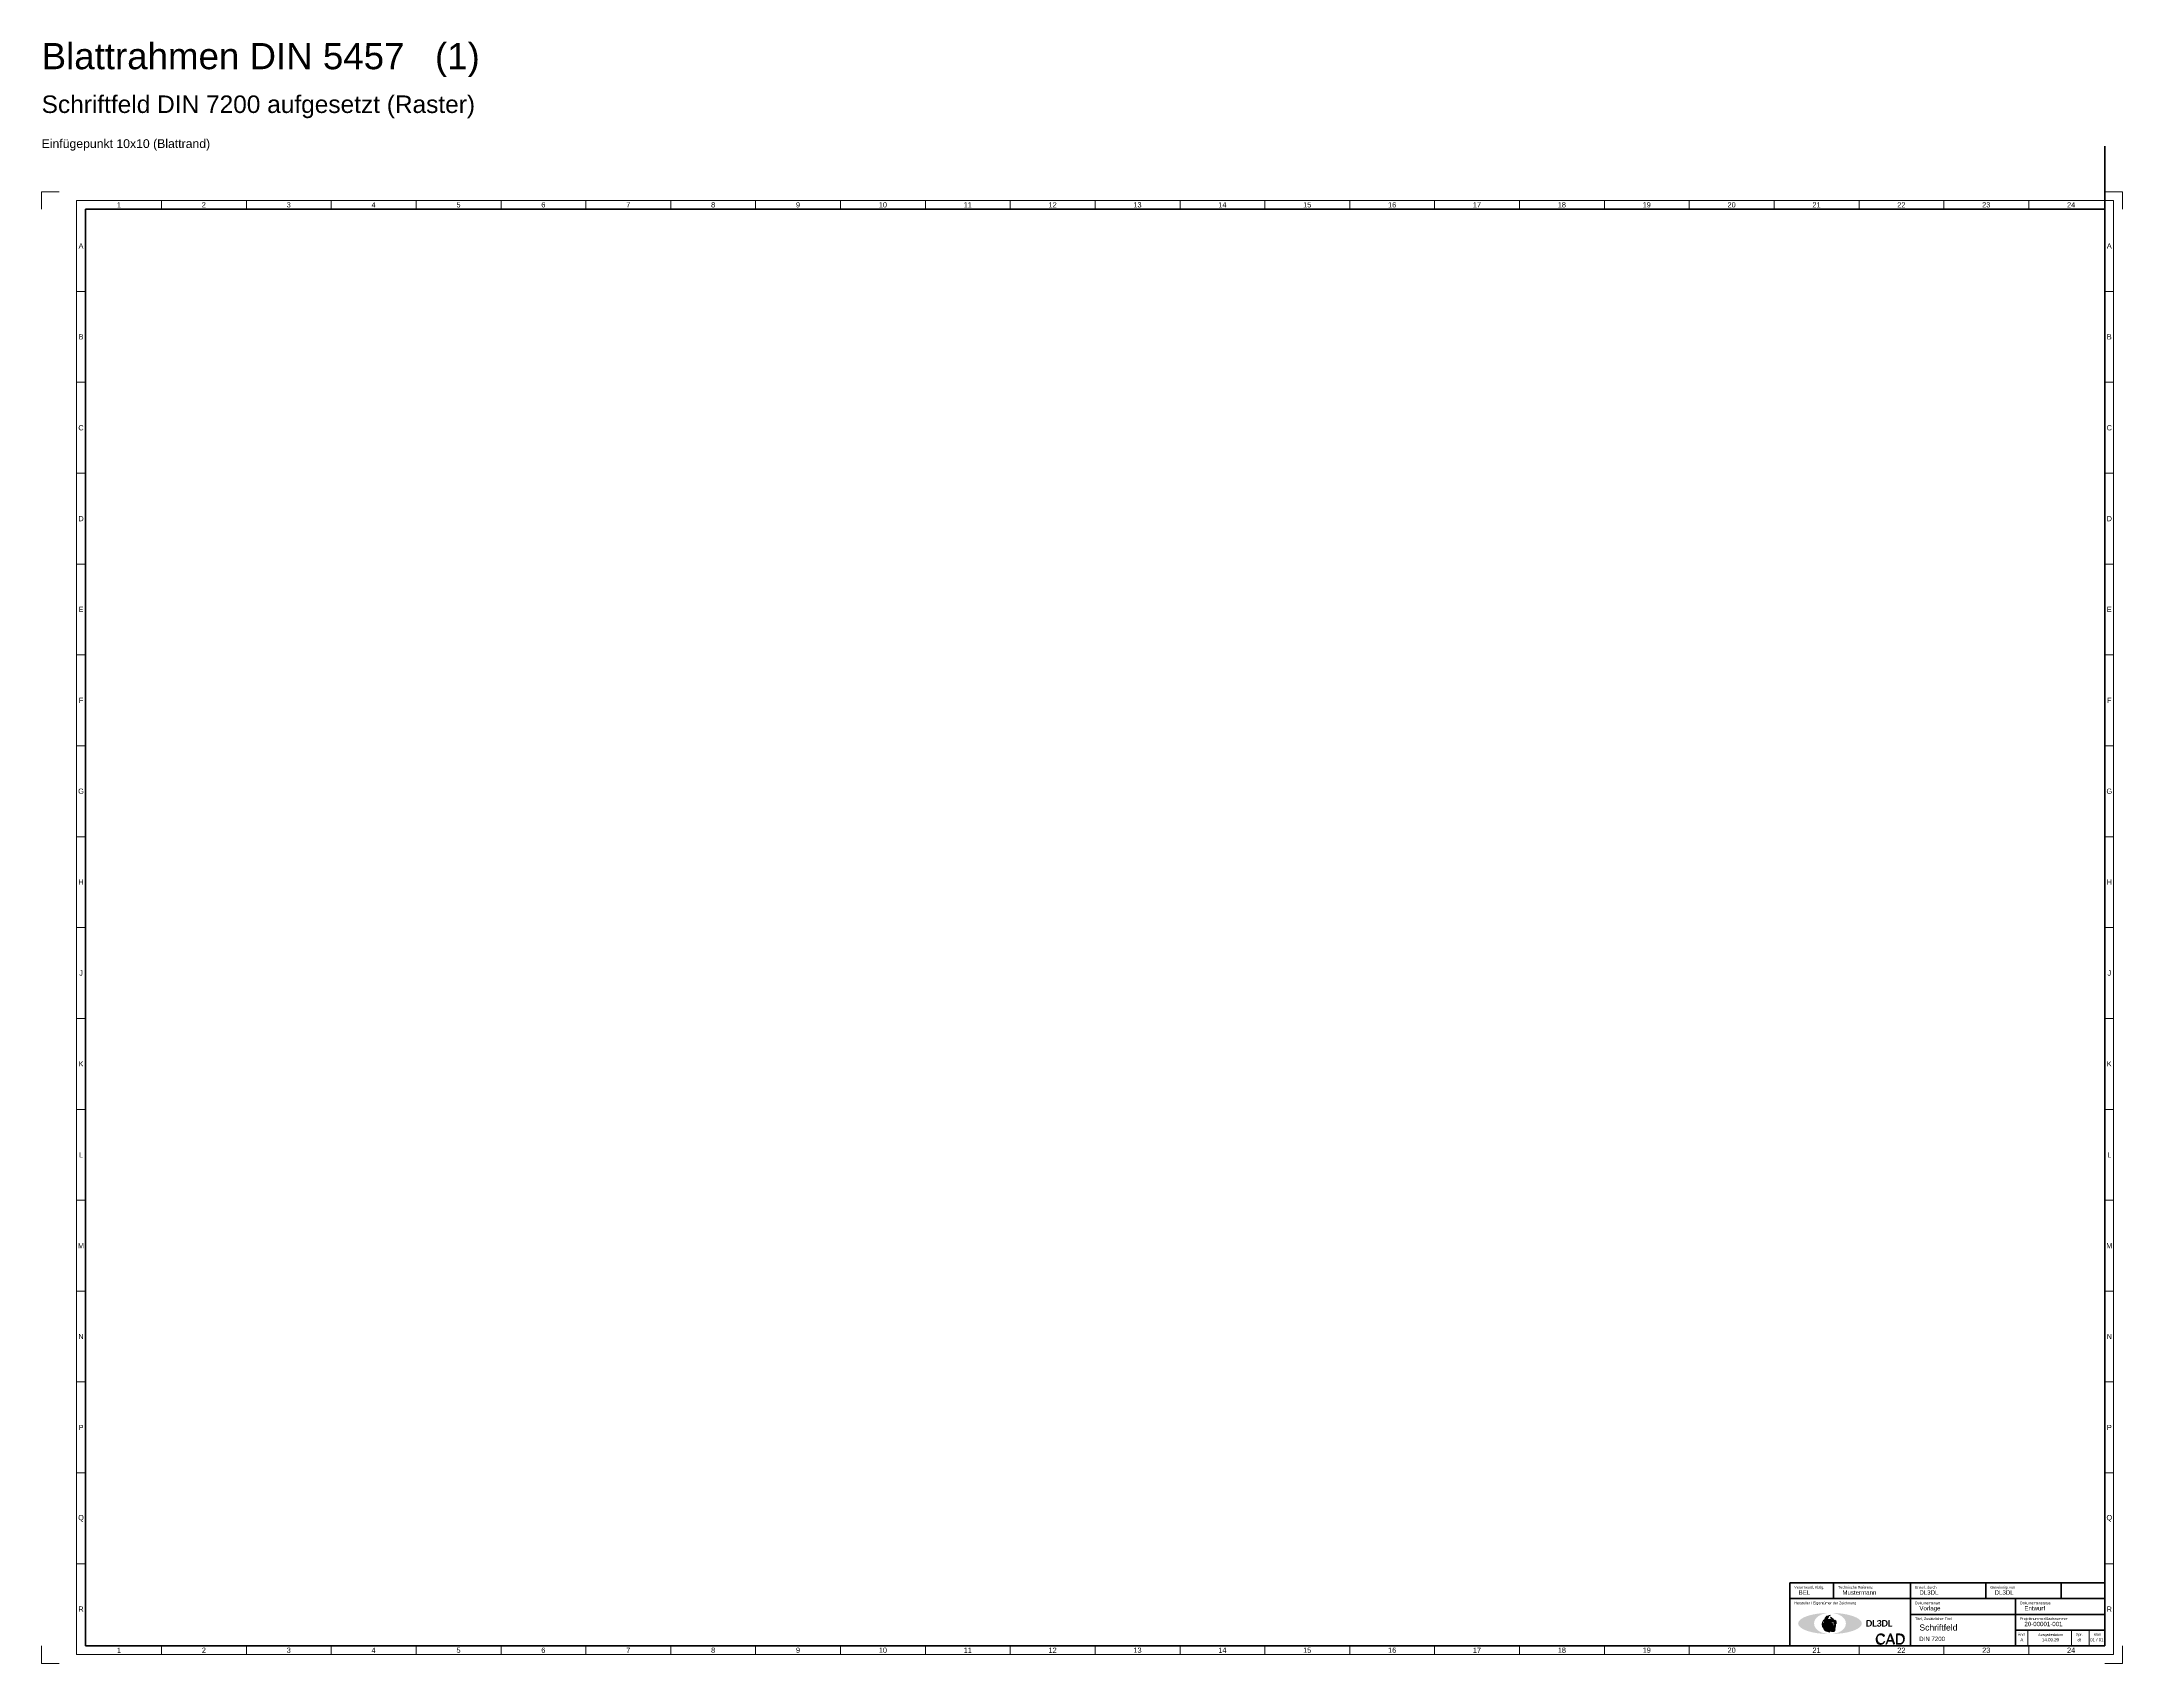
# Model space of a CAD drawing. Header units: millimetres. Extents: x 633 to 4785, y -1154 to 2521.
# Drawn here: x 872 to 2061, y 1594 to 2521 of the extents above; entities that cross this region are included whole.
import ezdxf
from ezdxf.enums import TextEntityAlignment as Align

# ---------------------------------------------------------------- set-up
doc = ezdxf.new("R2010")
doc.units = ezdxf.units.MM
doc.header["$LTSCALE"] = 5
doc.linetypes.add('AUSGEZOGEN', pattern=[0])
for name, color, linetype, lineweight, true_color in [('_Blattschnitt', 1, 'Continuous', 5, 0xff0000), ('_Legende', 7, 'Continuous', 5, 0x000000), ('_PK_0.18mm', 4, 'Continuous', 18, 0x00ffff), ('_PK_0.35mm', 4, 'Continuous', 35, 0x00ffff), ('_PK_0.70mm', 30, 'Continuous', 70, 0xff7f00), ('_PK_Text_ausgefüllt', 3, 'Continuous', 5, 0x00ff00), ('_PK_Text_Vorgabe', 1, 'Continuous', 5, 0xff0000), ('_Raster_0.18mm', 94, 'Continuous', 18, 0x008000), ('_Raster_1.00mm', 5, 'Continuous', 100, 0x0000ff), ('_Raster_Einteilung', 7, 'Continuous', 18, 0x000000), ('_Raster_txt', 7, 'Continuous', 5, 0x000000), ('pfoenix', 5, 'Continuous', 5, 0x0000ff)]:
    doc.layers.add(name, color=color, linetype=linetype, lineweight=lineweight, true_color=true_color)
for name, color, linetype, true_color in [('Logo', 5, 'Continuous', 0x0000ff), ('Logo Text', 1, 'Continuous', 0xff0000), ('Logo_a', 1, 'Continuous', 0xff0000), ('Logo_b', 30, 'Continuous', 0xff7f00), ('Logo_c', 12, 'Continuous', 0xaa0000)]:
    doc.layers.add(name, color=color, linetype=linetype, true_color=true_color)
doc.styles.add('textstyle100', font='')
doc.styles.add('textstyle101', font='')
doc.styles.add('textstyle102', font='')
doc.styles.add('textstyle103', font='')
doc.styles.add('textstyle104', font='')
doc.styles.add('textstyle105', font='')
doc.styles.add('textstyle106', font='')
doc.styles.add('textstyle107', font='')
doc.styles.add('textstyle108', font='')
doc.styles.add('textstyle109', font='')
doc.styles.add('textstyle1185', font='')
doc.styles.add('textstyle1186', font='')
doc.styles.add('textstyle1187', font='')
doc.styles.add('textstyle1258', font='')
doc.styles.add('textstyle1259', font='')
doc.styles.add('textstyle1260', font='')
doc.styles.add('textstyle1261', font='')
doc.styles.add('textstyle1262', font='')
doc.styles.add('textstyle1263', font='')
doc.styles.add('textstyle1264', font='')
doc.styles.add('textstyle1265', font='')
doc.styles.add('textstyle1266', font='')
doc.styles.add('textstyle1267', font='')
doc.styles.add('textstyle1268', font='')
doc.styles.add('textstyle1269', font='')
doc.styles.add('textstyle1270', font='')
doc.styles.add('textstyle1271', font='')
doc.styles.add('textstyle1272', font='')
doc.styles.add('textstyle1273', font='')
doc.styles.add('textstyle1274', font='')
doc.styles.add('textstyle1275', font='')
doc.styles.add('textstyle1276', font='')
doc.styles.add('textstyle1277', font='')
doc.styles.add('textstyle1278', font='')
doc.styles.add('textstyle1279', font='')
doc.styles.add('textstyle1280', font='')
doc.styles.add('textstyle1281', font='')
doc.styles.add('textstyle1282', font='')
doc.styles.add('textstyle1283', font='')
doc.styles.add('textstyle1284', font='')
doc.styles.add('textstyle1285', font='')
doc.styles.add('textstyle1286', font='')
doc.styles.add('textstyle1287', font='')
doc.styles.add('textstyle1668', font='')
doc.styles.add('textstyle1669', font='')
doc.styles.add('textstyle1670', font='')
doc.styles.add('textstyle1671', font='')
doc.styles.add('textstyle1672', font='')
doc.styles.add('textstyle1673', font='')
doc.styles.add('textstyle1674', font='')
doc.styles.add('textstyle1675', font='')
doc.styles.add('textstyle1677', font='')
doc.styles.add('textstyle1678', font='')
doc.styles.add('textstyle1679', font='')
doc.styles.add('textstyle1680', font='')
doc.styles.add('textstyle1681', font='')
doc.styles.add('textstyle1682', font='')
doc.styles.add('textstyle1683', font='')
doc.styles.add('textstyle1684', font='')
doc.styles.add('textstyle1685', font='')
doc.styles.add('textstyle1686', font='')
doc.styles.add('textstyle1687', font='')
doc.styles.add('textstyle1688', font='')
doc.styles.add('textstyle1689', font='')
doc.styles.add('textstyle1690', font='')
doc.styles.add('textstyle1691', font='')
doc.styles.add('textstyle1692', font='')
doc.styles.add('textstyle1693', font='')
doc.styles.add('textstyle1694', font='')
doc.styles.add('textstyle1695', font='')
doc.styles.add('textstyle1696', font='')
doc.styles.add('textstyle1697', font='')
doc.styles.add('textstyle1698', font='')
doc.styles.add('textstyle1699', font='')
doc.styles.add('textstyle1700', font='')
doc.styles.add('textstyle1701', font='')
doc.styles.add('textstyle1702', font='')
doc.styles.add('textstyle1703', font='')
doc.styles.add('textstyle1704', font='')
doc.styles.add('textstyle1705', font='')
doc.styles.add('textstyle1706', font='')
doc.styles.add('textstyle1707', font='')
doc.styles.add('textstyle1708', font='')
doc.styles.add('textstyle1709', font='')
doc.styles.add('textstyle1714', font='')
doc.styles.add('textstyle1715', font='')
doc.styles.add('textstyle1716', font='')
doc.styles.add('textstyle1717', font='')
doc.styles.add('textstyle1718', font='')
doc.styles.add('textstyle1719', font='')
doc.styles.add('textstyle1720', font='')
doc.styles.add('textstyle1721', font='')
doc.styles.add('textstyle1722', font='')
doc.styles.add('textstyle80', font='')
doc.styles.add('textstyle81', font='')
doc.styles.add('textstyle82', font='')
doc.styles.add('textstyle83', font='')
doc.styles.add('textstyle84', font='')
doc.styles.add('textstyle85', font='')
doc.styles.add('textstyle86', font='')
doc.styles.add('textstyle87', font='')
doc.styles.add('textstyle88', font='')
doc.styles.add('textstyle89', font='')
doc.styles.add('textstyle90', font='')
doc.styles.add('textstyle91', font='')
doc.styles.add('textstyle92', font='')
doc.styles.add('textstyle93', font='')
doc.styles.add('textstyle94', font='')
doc.styles.add('textstyle95', font='')
doc.styles.add('textstyle96', font='')
doc.styles.add('textstyle97', font='')
doc.styles.add('textstyle98', font='')
doc.styles.add('textstyle99', font='')
doc.styles.get('textstyle100').set_extended_font_data('Arial')
doc.styles.get('textstyle101').set_extended_font_data('Arial')
doc.styles.get('textstyle102').set_extended_font_data('Arial')
doc.styles.get('textstyle103').set_extended_font_data('Arial')
doc.styles.get('textstyle104').set_extended_font_data('Arial')
doc.styles.get('textstyle105').set_extended_font_data('Arial')
doc.styles.get('textstyle106').set_extended_font_data('URW Chancery L')
doc.styles.get('textstyle107').set_extended_font_data('URW Chancery L')
doc.styles.get('textstyle108').set_extended_font_data('URW Chancery L')
doc.styles.get('textstyle109').set_extended_font_data('URW Chancery L')
doc.styles.get('textstyle1185').set_extended_font_data('Arial')
doc.styles.get('textstyle1186').set_extended_font_data('Arial')
doc.styles.get('textstyle1187').set_extended_font_data('Arial')
doc.styles.get('textstyle1258').set_extended_font_data('Arial')
doc.styles.get('textstyle1259').set_extended_font_data('Arial')
doc.styles.get('textstyle1260').set_extended_font_data('Arial')
doc.styles.get('textstyle1261').set_extended_font_data('Arial')
doc.styles.get('textstyle1262').set_extended_font_data('Arial')
doc.styles.get('textstyle1263').set_extended_font_data('Arial')
doc.styles.get('textstyle1264').set_extended_font_data('Arial')
doc.styles.get('textstyle1265').set_extended_font_data('Arial')
doc.styles.get('textstyle1266').set_extended_font_data('Arial')
doc.styles.get('textstyle1267').set_extended_font_data('Arial')
doc.styles.get('textstyle1268').set_extended_font_data('Arial')
doc.styles.get('textstyle1269').set_extended_font_data('Arial')
doc.styles.get('textstyle1270').set_extended_font_data('Arial')
doc.styles.get('textstyle1271').set_extended_font_data('Arial')
doc.styles.get('textstyle1272').set_extended_font_data('Arial')
doc.styles.get('textstyle1273').set_extended_font_data('Arial')
doc.styles.get('textstyle1274').set_extended_font_data('Arial')
doc.styles.get('textstyle1275').set_extended_font_data('Arial')
doc.styles.get('textstyle1276').set_extended_font_data('Arial')
doc.styles.get('textstyle1277').set_extended_font_data('Arial')
doc.styles.get('textstyle1278').set_extended_font_data('Arial')
doc.styles.get('textstyle1279').set_extended_font_data('Arial')
doc.styles.get('textstyle1280').set_extended_font_data('Arial')
doc.styles.get('textstyle1281').set_extended_font_data('Arial')
doc.styles.get('textstyle1282').set_extended_font_data('Arial')
doc.styles.get('textstyle1283').set_extended_font_data('Arial')
doc.styles.get('textstyle1284').set_extended_font_data('Arial')
doc.styles.get('textstyle1285').set_extended_font_data('Arial')
doc.styles.get('textstyle1286').set_extended_font_data('Arial')
doc.styles.get('textstyle1287').set_extended_font_data('Arial')
doc.styles.get('textstyle1668').set_extended_font_data('Arial')
doc.styles.get('textstyle1669').set_extended_font_data('Arial')
doc.styles.get('textstyle1670').set_extended_font_data('Arial')
doc.styles.get('textstyle1671').set_extended_font_data('Arial')
doc.styles.get('textstyle1672').set_extended_font_data('Arial')
doc.styles.get('textstyle1673').set_extended_font_data('Arial')
doc.styles.get('textstyle1674').set_extended_font_data('Arial')
doc.styles.get('textstyle1675').set_extended_font_data('Arial')
doc.styles.get('textstyle1677').set_extended_font_data('Arial')
doc.styles.get('textstyle1678').set_extended_font_data('Arial')
doc.styles.get('textstyle1679').set_extended_font_data('Arial')
doc.styles.get('textstyle1680').set_extended_font_data('Arial')
doc.styles.get('textstyle1681').set_extended_font_data('Arial')
doc.styles.get('textstyle1682').set_extended_font_data('Arial')
doc.styles.get('textstyle1683').set_extended_font_data('Arial')
doc.styles.get('textstyle1684').set_extended_font_data('Arial')
doc.styles.get('textstyle1685').set_extended_font_data('Arial')
doc.styles.get('textstyle1686').set_extended_font_data('Arial')
doc.styles.get('textstyle1687').set_extended_font_data('Arial')
doc.styles.get('textstyle1688').set_extended_font_data('Arial')
doc.styles.get('textstyle1689').set_extended_font_data('Arial')
doc.styles.get('textstyle1690').set_extended_font_data('Arial')
doc.styles.get('textstyle1691').set_extended_font_data('Arial')
doc.styles.get('textstyle1692').set_extended_font_data('Arial')
doc.styles.get('textstyle1693').set_extended_font_data('Arial')
doc.styles.get('textstyle1694').set_extended_font_data('Arial')
doc.styles.get('textstyle1695').set_extended_font_data('Arial')
doc.styles.get('textstyle1696').set_extended_font_data('Arial')
doc.styles.get('textstyle1697').set_extended_font_data('Arial')
doc.styles.get('textstyle1698').set_extended_font_data('Arial')
doc.styles.get('textstyle1699').set_extended_font_data('Arial')
doc.styles.get('textstyle1700').set_extended_font_data('Arial')
doc.styles.get('textstyle1701').set_extended_font_data('Arial')
doc.styles.get('textstyle1702').set_extended_font_data('Arial')
doc.styles.get('textstyle1703').set_extended_font_data('Arial')
doc.styles.get('textstyle1704').set_extended_font_data('Arial')
doc.styles.get('textstyle1705').set_extended_font_data('Arial')
doc.styles.get('textstyle1706').set_extended_font_data('Arial')
doc.styles.get('textstyle1707').set_extended_font_data('Arial')
doc.styles.get('textstyle1708').set_extended_font_data('Arial')
doc.styles.get('textstyle1709').set_extended_font_data('Arial')
doc.styles.get('textstyle1714').set_extended_font_data('Arial')
doc.styles.get('textstyle1715').set_extended_font_data('Arial')
doc.styles.get('textstyle1716').set_extended_font_data('Arial')
doc.styles.get('textstyle1717').set_extended_font_data('Arial')
doc.styles.get('textstyle1718').set_extended_font_data('Arial')
doc.styles.get('textstyle1719').set_extended_font_data('Arial')
doc.styles.get('textstyle1720').set_extended_font_data('Arial')
doc.styles.get('textstyle1721').set_extended_font_data('Arial')
doc.styles.get('textstyle1722').set_extended_font_data('Arial')
doc.styles.get('textstyle80').set_extended_font_data('Arial')
doc.styles.get('textstyle81').set_extended_font_data('Arial')
doc.styles.get('textstyle82').set_extended_font_data('Arial')
doc.styles.get('textstyle83').set_extended_font_data('Arial')
doc.styles.get('textstyle84').set_extended_font_data('Arial')
doc.styles.get('textstyle85').set_extended_font_data('Arial')
doc.styles.get('textstyle86').set_extended_font_data('Arial')
doc.styles.get('textstyle87').set_extended_font_data('Arial')
doc.styles.get('textstyle88').set_extended_font_data('Arial')
doc.styles.get('textstyle89').set_extended_font_data('Arial')
doc.styles.get('textstyle90').set_extended_font_data('Arial')
doc.styles.get('textstyle91').set_extended_font_data('Arial')
doc.styles.get('textstyle92').set_extended_font_data('Arial')
doc.styles.get('textstyle93').set_extended_font_data('Arial')
doc.styles.get('textstyle94').set_extended_font_data('Arial')
doc.styles.get('textstyle95').set_extended_font_data('Arial')
doc.styles.get('textstyle96').set_extended_font_data('Arial')
doc.styles.get('textstyle97').set_extended_font_data('Arial')
doc.styles.get('textstyle98').set_extended_font_data('Arial')
doc.styles.get('textstyle99').set_extended_font_data('Arial')

msp = doc.modelspace()

# ---------------------------------------------------------------- hatches: boundary and pattern name
at = {"layer": 'Logo_a'}
h = msp.add_hatch(color=256, dxfattribs=at)
edge = h.paths.add_edge_path()
edge.add_ellipse((1894.3, 1617.1), major_axis=(15.2, 0), ratio=0.4, start_angle=0, end_angle=360)
edge = h.paths.add_edge_path()
edge.add_ellipse((1894.3, 1617.1), major_axis=(12.1, 0), ratio=0.5, start_angle=0, end_angle=360)
at = {"layer": 'Logo_b'}
h = msp.add_hatch(color=256, dxfattribs=at)
edge = h.paths.add_edge_path()
edge.add_ellipse((1894.3, 1617.1), major_axis=(12.1, 0), ratio=0.5, start_angle=0, end_angle=360)
edge = h.paths.add_edge_path()
edge.add_ellipse((1894.3, 1617.1), major_axis=(9.1, 0), ratio=0.666667, start_angle=0, end_angle=360)
at = {"layer": 'Logo_c'}
h = msp.add_hatch(color=256, dxfattribs=at)
edge = h.paths.add_edge_path()
edge.add_ellipse((1894.3, 1617.1), major_axis=(15.2, 0), ratio=0.4, start_angle=0, end_angle=360)
edge = h.paths.add_edge_path()
edge.add_ellipse((1894.3, 1617.1), major_axis=(18.2, 0), ratio=0.333333, start_angle=0, end_angle=360)
at = {"layer": 'pfoenix'}
h = msp.add_hatch(color=256, dxfattribs=at)
edge = h.paths.add_edge_path()
edge.add_spline(control_points=[(1890.8, 1619.2), (1889.1, 1617.6), (1889.9, 1614.9), (1890.3, 1614.8)], knot_values=[0, 0, 0, 0, 1, 1, 1, 1], degree=3, periodic=0)
edge.add_spline(control_points=[(1890.3, 1614.8), (1890.2, 1614.8), (1889.4, 1617.5), (1890.8, 1619.2)], knot_values=[0, 0, 0, 0, 1, 1, 1, 1], degree=3, periodic=0)
h = msp.add_hatch(color=256, dxfattribs=at)
edge = h.paths.add_edge_path()
edge.add_spline(control_points=[(1893.1, 1616.3), (1893.5, 1616), (1893.2, 1615.6), (1893.2, 1615.6), (1893.2, 1615.6), (1893.3, 1615.3), (1894, 1615.3), (1893.9, 1615.9), (1893.7, 1616.3), (1893.2, 1616.9), (1892.8, 1617.2), (1892.6, 1617.7), (1892.9, 1618.2), (1893.4, 1618.6), (1893.5, 1618.7), (1893.5, 1618.9), (1893.2, 1618.9), (1892.9, 1618.8), (1892.7, 1618.9), (1892.7, 1619.3), (1893.1, 1619.5), (1893.1, 1619.5), (1893.1, 1619.5), (1893, 1619.3), (1892.8, 1619.2), (1893, 1619.1), (1893.4, 1619.2), (1893.8, 1619.4), (1894.7, 1619.6), (1895, 1619.6), (1895, 1619.5), (1895.1, 1619.2), (1895, 1619), (1895.4, 1619.1), (1895.7, 1618.9), (1895.9, 1618.7), (1895.9, 1618.3), (1895.6, 1617.9), (1895.5, 1617.8), (1895.5, 1617.8), (1895.4, 1618), (1895.4, 1618.3), (1895.1, 1618.3), (1894.8, 1618.3), (1894.6, 1617.9), (1894.6, 1617.5), (1894.9, 1617.4), (1895.6, 1617.2), (1895.9, 1616.8)], knot_values=[0, 0, 0, 0, 1, 2, 3, 4, 5, 6, 7, 8, 9, 10, 11, 12, 13, 14, 15, 16, 17, 18, 19, 20, 21, 22, 23, 24, 25, 26, 27, 28, 29, 30, 31, 32, 33, 34, 35, 36, 37, 38, 39, 40, 41, 42, 43, 44, 45, 46, 46, 46, 46], degree=3, periodic=0)
edge.add_spline(control_points=[(1895.9, 1616.8), (1896.1, 1616.3), (1896.3, 1615.6), (1896.2, 1615), (1896, 1614.3), (1895.8, 1614), (1895.8, 1614), (1896.5, 1614.4), (1896.7, 1615.2), (1896.7, 1615.7), (1896.6, 1615.9), (1896.8, 1615.5), (1896.9, 1614.8), (1896.7, 1614.4), (1896.1, 1613.3), (1895.5, 1612.9), (1894.8, 1612.7), (1894, 1612.7), (1893.5, 1613), (1893.5, 1613), (1893.5, 1613)], knot_values=[0, 0, 0, 0, 1, 2, 3, 4, 5, 6, 7, 8, 9, 10, 11, 12, 13, 14, 15, 16, 17, 18, 18, 18, 18], degree=3, periodic=0)
edge.add_spline(control_points=[(1893.5, 1613), (1893.5, 1613), (1893.4, 1612.9), (1889.4, 1617.6), (1893.6, 1621)], knot_values=[0, 0, 0, 0, 1, 2, 2, 2, 2], degree=3, periodic=0)
edge.add_spline(control_points=[(1893.6, 1621), (1891.7, 1618.6), (1893.1, 1616.3), (1893.1, 1616.3), (1893.1, 1616.3), (1893.1, 1616.3), (1893.1, 1616.3)], knot_values=[0, 0, 0, 0, 1, 2, 3, 4, 4, 4, 4], degree=3, periodic=0)
h = msp.add_hatch(color=256, dxfattribs=at)
edge = h.paths.add_edge_path()
edge.add_spline(control_points=[(1892.9, 1621), (1890.9, 1617), (1892.8, 1612.8), (1892.8, 1612.7), (1892.8, 1612.7), (1889.8, 1617), (1892.9, 1621), (1892.9, 1621), (1892.9, 1621)], knot_values=[0, 0, 0, 0, 1, 2, 3, 4, 5, 6, 6, 6, 6], degree=3, periodic=0)
h = msp.add_hatch(color=256, dxfattribs=at)
edge = h.paths.add_edge_path()
edge.add_spline(control_points=[(1890.6, 1617.5), (1890.7, 1613.6), (1894.1, 1612.2), (1894.1, 1612.2), (1894.1, 1612.2), (1890.3, 1613.1), (1890.6, 1617.5), (1890.6, 1617.5), (1890.6, 1617.5)], knot_values=[0, 0, 0, 0, 1, 2, 3, 4, 5, 6, 6, 6, 6], degree=3, periodic=0)
h = msp.add_hatch(color=256, dxfattribs=at)
edge = h.paths.add_edge_path()
edge.add_spline(control_points=[(1894.6, 1621.8), (1891.9, 1621.1), (1890.8, 1618.5), (1890.8, 1618.5)], knot_values=[0, 0, 0, 0, 1, 1, 1, 1], degree=3, periodic=0)
edge.add_spline(control_points=[(1890.8, 1618.5), (1890.9, 1618.6), (1891.2, 1621.8), (1894.6, 1621.8)], knot_values=[0, 0, 0, 0, 1, 1, 1, 1], degree=3, periodic=0)
h = msp.add_hatch(color=256, dxfattribs=at)
edge = h.paths.add_edge_path()
edge.add_spline(control_points=[(1896.5, 1617.8), (1896.6, 1617.5), (1896.6, 1617.2), (1896.6, 1616.8), (1896.6, 1616.5), (1896.6, 1616.5), (1896.6, 1616.5), (1896.8, 1616.9), (1896.8, 1617.4), (1896.7, 1618.4), (1896.4, 1619.2), (1896.1, 1619.7), (1895.4, 1620.2), (1894.5, 1620.7), (1894.5, 1620.7), (1894.5, 1620.7)], knot_values=[0, 0, 0, 0, 1, 2, 3, 4, 5, 6, 7, 8, 9, 10, 11, 12, 13, 13, 13, 13], degree=3, periodic=0)
edge.add_spline(control_points=[(1894.5, 1620.7), (1895, 1620.4), (1895.3, 1620), (1895.7, 1619.6), (1896, 1619.2), (1896.3, 1618.4), (1896.5, 1617.8)], knot_values=[0, 0, 0, 0, 1, 2, 3, 4, 4, 4, 4], degree=3, periodic=0)
h = msp.add_hatch(color=256, dxfattribs=at)
edge = h.paths.add_edge_path()
edge.add_spline(control_points=[(1897.4, 1615.6), (1897.4, 1615), (1897.2, 1614.3), (1897, 1613.9), (1896.5, 1613.4), (1896.2, 1613.2), (1896.2, 1613.2), (1896.4, 1613.5), (1896.7, 1614), (1896.8, 1614.4), (1896.9, 1614.8), (1896.7, 1615.8)], knot_values=[0, 0, 0, 0, 1, 2, 3, 4, 5, 6, 7, 8, 9, 9, 9, 9], degree=3, periodic=0)
edge.add_spline(control_points=[(1896.7, 1615.8), (1896.9, 1615.9), (1897, 1616.2), (1897, 1617.1), (1897, 1617.9), (1896.9, 1618.3), (1896.7, 1619.2), (1896.5, 1619.3), (1897, 1618.7), (1897.1, 1618.3), (1897.3, 1617.7), (1897.4, 1617.1), (1897.4, 1616.3), (1897.4, 1615.6)], knot_values=[0, 0, 0, 0, 1, 2, 3, 4, 5, 6, 7, 8, 9, 10, 11, 11, 11, 11], degree=3, periodic=0)
h = msp.add_hatch(color=256, dxfattribs=at)
edge = h.paths.add_edge_path()
edge.add_spline(control_points=[(1897.8, 1616.8), (1897.8, 1617.3), (1897.7, 1617.7), (1897.6, 1618.1), (1897.4, 1618.5), (1897.1, 1619), (1897.1, 1619), (1897.1, 1619)], knot_values=[0, 0, 0, 0, 1, 2, 3, 4, 5, 5, 5, 5], degree=3, periodic=0)
edge.add_spline(control_points=[(1897.1, 1619), (1897.9, 1618.5), (1897.8, 1616.8), (1897.8, 1616.8), (1897.8, 1616.8)], knot_values=[0, 0, 0, 0, 1, 2, 2, 2, 2], degree=3, periodic=0)
h = msp.add_hatch(color=256, dxfattribs=at)
edge = h.paths.add_edge_path()
edge.add_spline(control_points=[(1895.2, 1612.6), (1895.6, 1612.4), (1896.2, 1612.4), (1896.6, 1612.5), (1896.9, 1612.8), (1897.1, 1613.3), (1897.1, 1613.7), (1897.2, 1613.8), (1897.2, 1613.8), (1897.2, 1613.8), (1897, 1613.5), (1896.9, 1613.4), (1896.7, 1613.1), (1896.4, 1612.9), (1896.1, 1612.8), (1895.8, 1612.7), (1895.4, 1612.7), (1895.2, 1612.6), (1895.1, 1612.7), (1895.1, 1612.6), (1895.1, 1612.6), (1895.2, 1612.6), (1895.2, 1612.6), (1895.2, 1612.6), (1895.2, 1612.6)], knot_values=[0, 0, 0, 0, 1, 2, 3, 4, 5, 6, 7, 8, 9, 10, 11, 12, 13, 14, 15, 16, 17, 18, 19, 20, 21, 22, 22, 22, 22], degree=3, periodic=0)

# ---------------------------------------------------------------- linework, layer by layer
at = {"layer": '_Blattschnitt'}
for p, q in [((872.4, 2435.3), (882.4, 2435.3)), ((872.4, 2435.3), (872.4, 2425.3)), ((2061.4, 2435.3), (2051.4, 2435.3)), ((2061.4, 2435.3), (2061.4, 2425.3)), ((872.4, 1594.3), (872.4, 1604.3)), ((872.4, 1594.3), (882.4, 1594.3)), ((2061.4, 1594.3), (2051.4, 1594.3)), ((2061.4, 1594.3), (2061.4, 1604.3))]:
    msp.add_line(p, q, dxfattribs=at)
at = {"layer": '_PK_0.18mm', "linetype": 'AUSGEZOGEN', "lineweight": 18}
for p, q in [((2007.4, 1604.3), (2007.4, 1613.3)), ((2032.4, 1604.3), (2032.4, 1613.3)), ((2042.4, 1604.3), (2042.4, 1613.3))]:
    msp.add_line(p, q, dxfattribs=at)
at = {"layer": '_PK_0.35mm', "linetype": 'AUSGEZOGEN'}
for p, q in [((1871.4, 1631.3), (2051.4, 1631.3)), ((1896.4, 1631.3), (1896.4, 1640.3)), ((1940.4, 1604.3), (1940.4, 1640.3)), ((1983.4, 1631.3), (1983.4, 1640.3)), ((2000.4, 1604.3), (2000.4, 1631.3)), ((2026.4, 1631.3), (2026.4, 1640.3)), ((1940.4, 1622.3), (2051.4, 1622.3)), ((2000.4, 1613.3), (2051.4, 1613.3))]:
    msp.add_line(p, q, dxfattribs=at)
at = {"layer": '_PK_0.70mm', "linetype": 'AUSGEZOGEN', "lineweight": 70}
for p, q in [((1871.4, 1640.3), (2051.4, 1640.3)), ((1871.4, 1604.3), (1871.4, 1640.3)), ((2051.4, 1604.3), (2051.4, 1640.3)), ((1871.4, 1604.3), (2051.4, 1604.3))]:
    msp.add_line(p, q, dxfattribs=at)
at = {"layer": '_Raster_0.18mm'}
for p, q in [((2056.4, 2430.3), (892.4, 2430.3)), ((892.4, 2430.3), (892.4, 1599.3)), ((2056.4, 1599.3), (2056.4, 2430.3)), ((892.4, 1599.3), (2056.4, 1599.3))]:
    msp.add_line(p, q, dxfattribs=at)
at = {"layer": '_Raster_1.00mm'}
for p, q in [((2051.4, 1640.3), (2051.4, 2461.3)), ((2051.4, 2425.3), (897.4, 2425.3)), ((897.4, 2425.3), (897.4, 1604.3)), ((897.4, 1604.3), (1871.4, 1604.3))]:
    msp.add_line(p, q, dxfattribs=at)
at = {"layer": '_Raster_Einteilung'}
for p, q in [((940.9, 2430.3), (940.9, 2425.3)), ((989.4, 2430.3), (989.4, 2425.3)), ((1037.9, 2430.3), (1037.9, 2425.3)), ((1086.4, 2430.3), (1086.4, 2425.3)), ((1134.9, 2430.3), (1134.9, 2425.3)), ((1183.4, 2430.3), (1183.4, 2425.3)), ((1231.9, 2430.3), (1231.9, 2425.3)), ((1280.4, 2430.3), (1280.4, 2425.3)), ((1328.9, 2430.3), (1328.9, 2425.3)), ((1377.4, 2430.3), (1377.4, 2425.3)), ((1425.9, 2430.3), (1425.9, 2425.3)), ((1474.4, 2430.3), (1474.4, 2425.3)), ((1522.9, 2430.3), (1522.9, 2425.3)), ((1571.4, 2430.3), (1571.4, 2425.3)), ((1619.9, 2430.3), (1619.9, 2425.3)), ((1668.4, 2430.3), (1668.4, 2425.3)), ((1716.9, 2430.3), (1716.9, 2425.3)), ((1765.4, 2430.3), (1765.4, 2425.3)), ((1813.9, 2430.3), (1813.9, 2425.3)), ((1862.4, 2430.3), (1862.4, 2425.3)), ((1910.9, 2430.3), (1910.9, 2425.3)), ((1959.4, 2430.3), (1959.4, 2425.3)), ((2007.9, 2430.3), (2007.9, 2425.3)), ((892.4, 2378.3), (897.4, 2378.3)), ((2051.4, 2378.3), (2056.4, 2378.3)), ((892.4, 2326.4), (897.4, 2326.4)), ((2051.4, 2326.4), (2056.4, 2326.4)), ((892.4, 2274.5), (897.4, 2274.5)), ((2051.4, 2274.5), (2056.4, 2274.5)), ((892.4, 2222.5), (897.4, 2222.5)), ((2051.4, 2222.5), (2056.4, 2222.5)), ((892.4, 2170.6), (897.4, 2170.6)), ((2051.4, 2170.6), (2056.4, 2170.6)), ((892.4, 2118.7), (897.4, 2118.7)), ((2051.4, 2118.7), (2056.4, 2118.7)), ((892.4, 2066.7), (897.4, 2066.7)), ((2051.4, 2066.7), (2056.4, 2066.7)), ((892.4, 2014.8), (897.4, 2014.8)), ((2051.4, 2014.8), (2056.4, 2014.8)), ((892.4, 1962.8), (897.4, 1962.8)), ((2051.4, 1962.8), (2056.4, 1962.8)), ((892.4, 1910.9), (897.4, 1910.9)), ((2051.4, 1910.9), (2056.4, 1910.9)), ((892.4, 1859), (897.4, 1859)), ((2051.4, 1859), (2056.4, 1859)), ((892.4, 1807), (897.4, 1807)), ((2051.4, 1807), (2056.4, 1807)), ((892.4, 1755.1), (897.4, 1755.1)), ((2051.4, 1755.1), (2056.4, 1755.1)), ((892.4, 1703.2), (897.4, 1703.2)), ((2051.4, 1703.2), (2056.4, 1703.2)), ((892.4, 1651.2), (897.4, 1651.2)), ((2051.4, 1651.2), (2056.4, 1651.2)), ((940.9, 1604.3), (940.9, 1599.3)), ((989.4, 1604.3), (989.4, 1599.3)), ((1037.9, 1604.3), (1037.9, 1599.3)), ((1086.4, 1604.3), (1086.4, 1599.3)), ((1134.9, 1604.3), (1134.9, 1599.3)), ((1183.4, 1604.3), (1183.4, 1599.3)), ((1231.9, 1604.3), (1231.9, 1599.3)), ((1280.4, 1604.3), (1280.4, 1599.3)), ((1328.9, 1604.3), (1328.9, 1599.3)), ((1377.4, 1604.3), (1377.4, 1599.3)), ((1425.9, 1604.3), (1425.9, 1599.3)), ((1474.4, 1604.3), (1474.4, 1599.3)), ((1522.9, 1604.3), (1522.9, 1599.3)), ((1571.4, 1604.3), (1571.4, 1599.3)), ((1619.9, 1604.3), (1619.9, 1599.3)), ((1668.4, 1604.3), (1668.4, 1599.3)), ((1716.9, 1604.3), (1716.9, 1599.3)), ((1765.4, 1604.3), (1765.4, 1599.3)), ((1813.9, 1604.3), (1813.9, 1599.3)), ((1862.4, 1604.3), (1862.4, 1599.3)), ((1910.9, 1604.3), (1910.9, 1599.3)), ((1959.4, 1604.3), (1959.4, 1599.3)), ((2007.9, 1604.3), (2007.9, 1599.3))]:
    msp.add_line(p, q, dxfattribs=at)
at = {"layer": 'pfoenix'}
for points in [[(1890.8, 1619.2), (1889.1, 1617.6), (1889.9, 1614.9), (1890.3, 1614.8)], [(1893.6, 1621), (1889.4, 1617.6), (1893.4, 1612.9), (1893.5, 1613), (1893.5, 1613)], [(1890.8, 1619.2), (1889.4, 1617.5), (1890.2, 1614.8), (1890.3, 1614.8)], [(1890.6, 1617.5), (1890.7, 1613.6), (1894.1, 1612.2), (1894.1, 1612.2), (1894.1, 1612.2), (1890.3, 1613.1), (1890.6, 1617.5), (1890.6, 1617.5), (1890.6, 1617.5)], [(1894.6, 1621.8), (1891.2, 1621.8), (1890.9, 1618.6), (1890.8, 1618.5)], [(1894.6, 1621.8), (1891.9, 1621.1), (1890.8, 1618.5), (1890.8, 1618.5)], [(1892.9, 1621), (1890.9, 1617), (1892.8, 1612.8), (1892.8, 1612.7), (1892.8, 1612.7), (1889.8, 1617), (1892.9, 1621), (1892.9, 1621), (1892.9, 1621)], [(1893.6, 1621), (1891.7, 1618.6), (1893.1, 1616.3), (1893.1, 1616.3), (1893.1, 1616.3), (1893.1, 1616.3), (1893.1, 1616.3)], [(1893.1, 1616.3), (1893.5, 1616), (1893.2, 1615.6), (1893.2, 1615.6), (1893.2, 1615.6), (1893.3, 1615.3), (1894, 1615.3), (1893.9, 1615.9), (1893.7, 1616.3), (1893.2, 1616.9), (1892.8, 1617.2), (1892.6, 1617.7), (1892.9, 1618.2), (1893.4, 1618.6), (1893.5, 1618.7), (1893.5, 1618.9), (1893.2, 1618.9), (1892.9, 1618.8), (1892.7, 1618.9), (1892.7, 1619.3), (1893.1, 1619.5), (1893.1, 1619.5), (1893.1, 1619.5), (1893, 1619.3), (1892.8, 1619.2), (1893, 1619.1), (1893.4, 1619.2), (1893.8, 1619.4), (1894.7, 1619.6), (1895, 1619.6), (1895, 1619.5), (1895.1, 1619.2), (1895, 1619), (1895.4, 1619.1), (1895.7, 1618.9), (1895.9, 1618.7), (1895.9, 1618.3), (1895.6, 1617.9), (1895.5, 1617.8), (1895.5, 1617.8), (1895.4, 1618), (1895.4, 1618.3), (1895.1, 1618.3), (1894.8, 1618.3), (1894.6, 1617.9), (1894.6, 1617.5), (1894.9, 1617.4), (1895.6, 1617.2), (1895.9, 1616.8)], [(1894.5, 1620.7), (1895, 1620.4), (1895.3, 1620), (1895.7, 1619.6), (1896, 1619.2), (1896.3, 1618.4), (1896.5, 1617.8)], [(1896.5, 1617.8), (1896.6, 1617.5), (1896.6, 1617.2), (1896.6, 1616.8), (1896.6, 1616.5), (1896.6, 1616.5), (1896.6, 1616.5), (1896.8, 1616.9), (1896.8, 1617.4), (1896.7, 1618.4), (1896.4, 1619.2), (1896.1, 1619.7), (1895.4, 1620.2), (1894.5, 1620.7), (1894.5, 1620.7), (1894.5, 1620.7)], [(1896.7, 1615.8), (1896.9, 1615.9), (1897, 1616.2), (1897, 1617.1), (1897, 1617.9), (1896.9, 1618.3), (1896.7, 1619.2), (1896.5, 1619.3), (1897, 1618.7), (1897.1, 1618.3), (1897.3, 1617.7), (1897.4, 1617.1), (1897.4, 1616.3), (1897.4, 1615.6)], [(1897.1, 1619), (1897.9, 1618.5), (1897.8, 1616.8), (1897.8, 1616.8), (1897.8, 1616.8)], [(1897.8, 1616.8), (1897.8, 1617.3), (1897.7, 1617.7), (1897.6, 1618.1), (1897.4, 1618.5), (1897.1, 1619), (1897.1, 1619), (1897.1, 1619)], [(1895.9, 1616.8), (1896.1, 1616.3), (1896.3, 1615.6), (1896.2, 1615), (1896, 1614.3), (1895.8, 1614), (1895.8, 1614), (1896.5, 1614.4), (1896.7, 1615.2), (1896.7, 1615.7), (1896.6, 1615.9), (1896.8, 1615.5), (1896.9, 1614.8), (1896.7, 1614.4), (1896.1, 1613.3), (1895.5, 1612.9), (1894.8, 1612.7), (1894, 1612.7), (1893.5, 1613), (1893.5, 1613), (1893.5, 1613)], [(1895.2, 1612.6), (1895.6, 1612.4), (1896.2, 1612.4), (1896.6, 1612.5), (1896.9, 1612.8), (1897.1, 1613.3), (1897.1, 1613.7), (1897.2, 1613.8), (1897.2, 1613.8), (1897.2, 1613.8), (1897, 1613.5), (1896.9, 1613.4), (1896.7, 1613.1), (1896.4, 1612.9), (1896.1, 1612.8), (1895.8, 1612.7), (1895.4, 1612.7), (1895.2, 1612.6), (1895.1, 1612.7), (1895.1, 1612.6), (1895.1, 1612.6), (1895.2, 1612.6), (1895.2, 1612.6), (1895.2, 1612.6), (1895.2, 1612.6)], [(1897.4, 1615.6), (1897.4, 1615), (1897.2, 1614.3), (1897, 1613.9), (1896.5, 1613.4), (1896.2, 1613.2), (1896.2, 1613.2), (1896.4, 1613.5), (1896.7, 1614), (1896.8, 1614.4), (1896.9, 1614.8), (1896.7, 1615.8)]]:
    msp.add_open_spline(points, degree=3, dxfattribs=at)

# ---------------------------------------------------------------- texts
at = {"layer": '_Legende', "attachment_point": 1}
for s, insert, char_height, style in [('Blattrahmen DIN 5457   (1)', (872.4, 2520.3), 15, 'textstyle1187'), ('Schriftfeld DIN 7200 aufgesetzt (Raster)', (872.4, 2490.3), 10, 'textstyle1185'), ('Einfügepunkt 10x10 (Blattrand)', (872.4, 2465.3), 5, 'textstyle1186')]:
    msp.add_mtext(s, dxfattribs=dict(at, insert=insert, char_height=char_height, style=style))
at = {"layer": '_PK_Text_ausgefüllt', "linetype": 'AUSGEZOGEN', "lineweight": 5}
for s, height, style, p in [('BEL', 2.5, 'textstyle102', (1876.4, 1634.8)), ('Mustermann', 2.5, 'textstyle103', (1901.4, 1634.8)), ('DL3DL', 2.5, 'textstyle100', (1945.4, 1634.8)), ('DL3DL', 2.5, 'textstyle101', (1988.4, 1634.8)), ('Vorlage', 2.5, 'textstyle105', (1945.4, 1625.8)), ('20-00001-001', 2.5, 'textstyle97', (2005.4, 1616.8)), ('Entwurf', 2.5, 'textstyle104', (2005.4, 1625.8)), ('Schriftfeld', 3.5, 'textstyle98', (1945.4, 1614.8)), ('DIN 7200', 2.5, 'textstyle99', (1945.3, 1608.3))]:
    msp.add_text(s, height=height, dxfattribs=dict(at, style=style)).set_placement(p, align=Align.MIDDLE_LEFT)
for s, style, p in [('A', 'textstyle96', (2003.9, 1607.8)), ('14.09.20', 'textstyle95', (2020.3, 1607.8)), ('dt', 'textstyle94', (2036.8, 1607.8)), ('01 / 01', 'textstyle93', (2046.8, 1607.8))]:
    msp.add_text(s, height=1.8, dxfattribs=dict(at, style=style)).set_placement(p, align=Align.MIDDLE_CENTER)
at = {"layer": '_PK_Text_Vorgabe', "linetype": 'AUSGEZOGEN', "lineweight": 5}
for s, style, p in [('Verantwortl. Abtlg.', 'textstyle92', (1873.9, 1637.8)), ('Hersteller / Eigentümer der Zeichnung', 'textstyle88', (1873.9, 1628.8)), ('Technische Referenz', 'textstyle91', (1898.9, 1637.8)), ('Erstellt durch', 'textstyle90', (1942.9, 1637.8)), ('Dukumentenart', 'textstyle89', (1942.9, 1628.8)), ('Genehmigt von', 'textstyle87', (1985.9, 1637.8)), ('Dokumentenstatus', 'textstyle86', (2002.9, 1628.8)), ('Titel, Zusätzlicher Titel', 'textstyle85', (1942.9, 1619.8)), ('Projektnummer/Sachnummer', 'textstyle84', (2002.9, 1619.8)), ('Änd', 'textstyle83', (2001.7, 1610.8)), ('Ausgabedatum', 'textstyle82', (2013.3, 1610.7)), ('Spr.', 'textstyle81', (2034.9, 1610.8)), ('Blatt', 'textstyle80', (2044.9, 1610.8))]:
    msp.add_text(s, height=1.5, dxfattribs=dict(at, style=style)).set_placement(p, align=Align.MIDDLE_LEFT)
at = {"layer": '_Raster_txt', "char_height": 3, "attachment_point": 5}
for s, insert, style in [('1', (916.6, 2427.8), 'textstyle1264'), ('2', (965.1, 2427.8), 'textstyle1265'), ('3', (1013.6, 2427.8), 'textstyle1266'), ('4', (1062.1, 2427.8), 'textstyle1267'), ('5', (1110.6, 2427.8), 'textstyle1268'), ('6', (1159.1, 2427.8), 'textstyle1269'), ('7', (1207.6, 2427.8), 'textstyle1270'), ('8', (1256.1, 2427.8), 'textstyle1271'), ('9', (1304.6, 2427.8), 'textstyle1272'), ('10', (1353.1, 2427.8), 'textstyle1273'), ('11', (1401.6, 2427.8), 'textstyle1274'), ('12', (1450.1, 2427.8), 'textstyle1275'), ('13', (1498.6, 2427.8), 'textstyle1276'), ('14', (1547.1, 2427.8), 'textstyle1277'), ('15', (1595.6, 2427.8), 'textstyle1278'), ('16', (1644.1, 2427.8), 'textstyle1279'), ('17', (1692.6, 2427.8), 'textstyle1280'), ('18', (1741.1, 2427.8), 'textstyle1281'), ('19', (1789.6, 2427.8), 'textstyle1282'), ('20', (1838.1, 2427.8), 'textstyle1283'), ('21', (1886.6, 2427.8), 'textstyle1284'), ('22', (1935.1, 2427.8), 'textstyle1285'), ('23', (1983.6, 2427.8), 'textstyle1286'), ('24', (2032.1, 2427.8), 'textstyle1287'), ('A', (894.9, 2404.3), 'textstyle1675'), ('A', (2053.9, 2404.3), 'textstyle1692'), ('B', (894.9, 2352.4), 'textstyle1674'), ('B', (2053.9, 2352.4), 'textstyle1691'), ('C', (894.9, 2300.4), 'textstyle1673'), ('C', (2053.9, 2300.4), 'textstyle1690'), ('D', (894.9, 2248.5), 'textstyle1672'), ('D', (2053.9, 2248.5), 'textstyle1689'), ('E', (894.9, 2196.6), 'textstyle1671'), ('E', (2053.9, 2196.6), 'textstyle1688'), ('F', (894.9, 2144.6), 'textstyle1670'), ('F', (2053.9, 2144.6), 'textstyle1687'), ('G', (894.9, 2092.7), 'textstyle1669'), ('G', (2053.9, 2092.7), 'textstyle1686'), ('H', (894.9, 2040.8), 'textstyle1668'), ('H', (2053.9, 2040.8), 'textstyle1685'), ('J', (894.9, 1988.8), 'textstyle1722'), ('J', (2053.9, 1988.8), 'textstyle1684'), ('K', (894.9, 1936.9), 'textstyle1721'), ('K', (2053.9, 1936.9), 'textstyle1683'), ('L', (894.9, 1884.9), 'textstyle1720'), ('L', (2053.9, 1884.9), 'textstyle1682'), ('M', (894.9, 1833), 'textstyle1719'), ('M', (2053.9, 1833), 'textstyle1681'), ('N', (894.9, 1781.1), 'textstyle1718'), ('N', (2053.9, 1781.1), 'textstyle1680'), ('P', (894.9, 1729.1), 'textstyle1717'), ('P', (2053.9, 1729.1), 'textstyle1679'), ('Q', (894.9, 1677.2), 'textstyle1716'), ('Q', (2053.9, 1677.2), 'textstyle1678'), ('R', (894.9, 1625.3), 'textstyle1715'), ('R', (2053.9, 1625.3), 'textstyle1677'), ('1', (916.6, 1601.8), 'textstyle1714'), ('2', (965.1, 1601.8), 'textstyle1693'), ('3', (1013.6, 1601.8), 'textstyle1694'), ('4', (1062.1, 1601.8), 'textstyle1695'), ('5', (1110.6, 1601.8), 'textstyle1696'), ('6', (1159.1, 1601.8), 'textstyle1697'), ('7', (1207.6, 1601.8), 'textstyle1698'), ('8', (1256.1, 1601.8), 'textstyle1699'), ('9', (1304.6, 1601.8), 'textstyle1700'), ('10', (1353.1, 1601.8), 'textstyle1701'), ('11', (1401.6, 1601.8), 'textstyle1702'), ('12', (1450.1, 1601.8), 'textstyle1703'), ('13', (1498.6, 1601.8), 'textstyle1704'), ('14', (1547.1, 1601.8), 'textstyle1705'), ('15', (1595.6, 1601.8), 'textstyle1706'), ('16', (1644.1, 1601.8), 'textstyle1707'), ('17', (1692.6, 1601.8), 'textstyle1708'), ('18', (1741.1, 1601.8), 'textstyle1709'), ('19', (1789.6, 1601.8), 'textstyle1258'), ('20', (1838.1, 1601.8), 'textstyle1259'), ('21', (1886.6, 1601.8), 'textstyle1260'), ('22', (1935.1, 1601.8), 'textstyle1261'), ('23', (1983.6, 1601.8), 'textstyle1262'), ('24', (2032.1, 1601.8), 'textstyle1263')]:
    msp.add_mtext(s, dxfattribs=dict(at, insert=insert, style=style))
at = {"layer": 'Logo', "attachment_point": 5}
for s, insert, char_height, style in [('DL3DL\\P', (1922.3, 1617.1), 3.64, 'textstyle108'), ('CAD\\P', (1928.6, 1607.9), 6.07, 'textstyle106')]:
    msp.add_mtext(s, dxfattribs=dict(at, insert=insert, char_height=char_height, style=style))
at = {"layer": 'Logo Text', "attachment_point": 5}
for s, insert, char_height, style in [('DL3DL\\P', (1922.6, 1617.2), 3.64, 'textstyle109'), ('CAD\\P', (1928.9, 1608.3), 6.07, 'textstyle107')]:
    msp.add_mtext(s, dxfattribs=dict(at, insert=insert, char_height=char_height, style=style))

doc.saveas('drawing.dxf')
